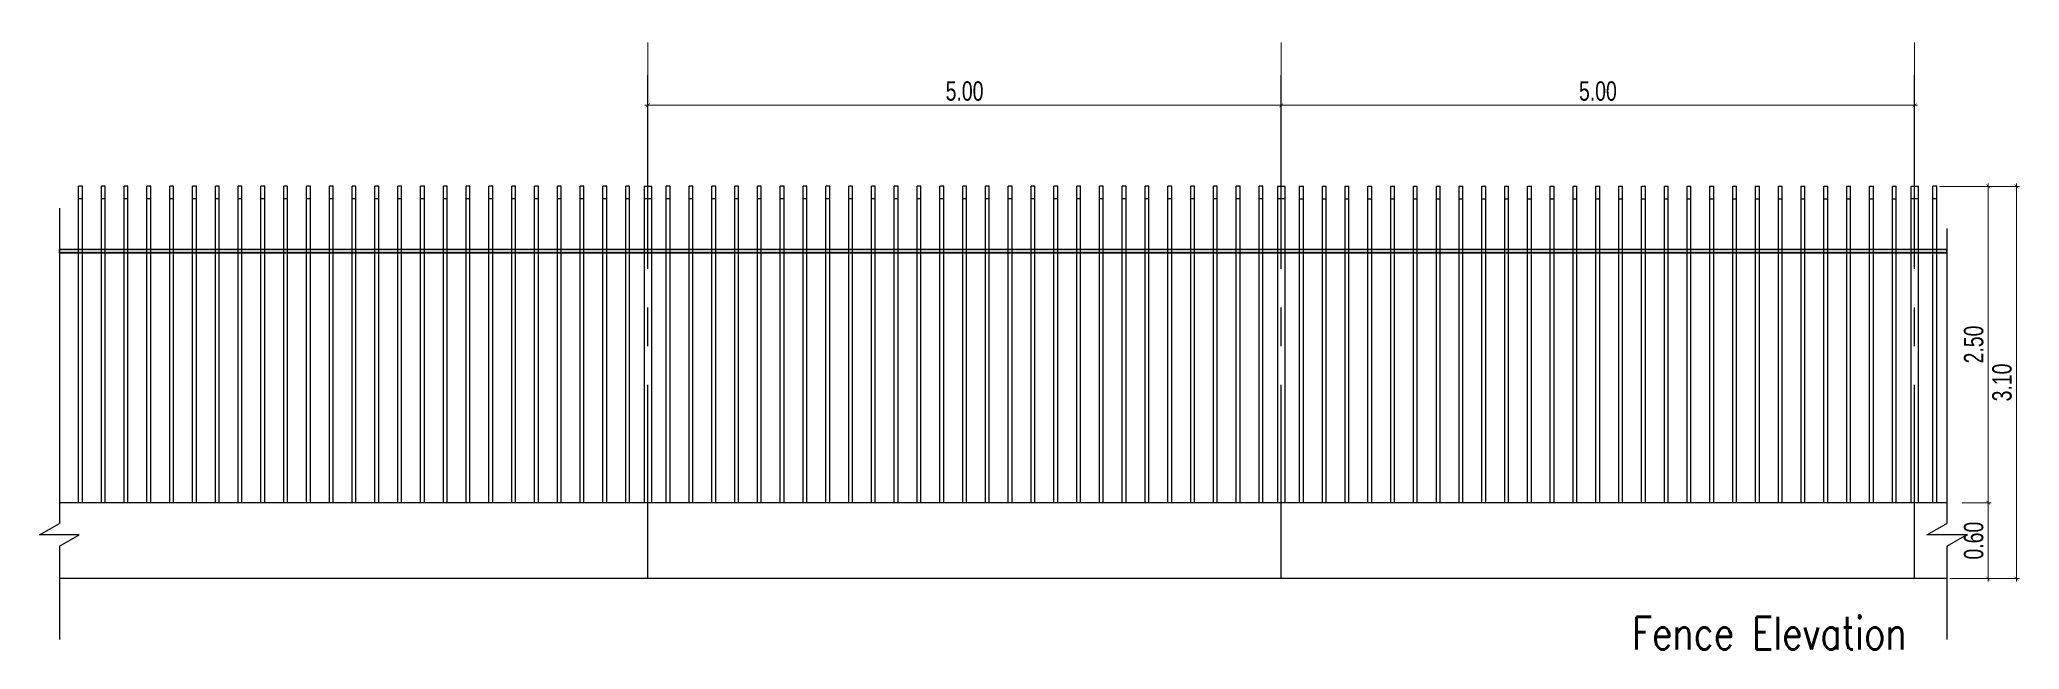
# Model space of a CAD drawing. Header units: millimetres. Extents: x -401 to 2889, y -234 to 146.
# Drawn here: x -69.6 to -1.5, y -193.8 to -172.8 of the extents above; entities that cross this region are included whole.
import ezdxf

# ---------------------------------------------------------------- set-up
doc = ezdxf.new("R2010")
doc.units = ezdxf.units.MM
doc.header["$LTSCALE"] = 3
doc.header["$MEASUREMENT"] = 0
doc.linetypes.add('CENTER', pattern=[50.8, 31.75, -6.35, 6.35, -6.35])
doc.layers.get('0').update_dxf_attribs({"color": 3, "lineweight": 9})
doc.layers.add('DIM-IN', color=1, linetype='Continuous', lineweight=0)
doc.layers.add('text', color=7, linetype='Continuous', lineweight=0)
for name, color, linetype in [('Layer1', 1, 'Continuous'), ('Layer2', 2, 'CENTER'), ('Layer5', 5, 'Continuous'), ('SECION', 4, 'Continuous')]:
    doc.layers.add(name, color=color, linetype=linetype)
doc.styles.add('Drwazah english', font='sosa.shx', dxfattribs={"width": 0.75})
doc.styles.get("Standard").update_dxf_attribs({"font": 'simplex.shx', "width": 0.8})
doc.dimstyles.new('Arch 1-200m', dxfattribs={"dimscale": 2, "dimtxt": 0.2, "dimasz": 0.07, "dimexe": 0.05, "dimexo": 0.05, "dimgap": 0.03, "dimtad": 1, "dimzin": 1, "dimdsep": 46, "dimtxsty": 'Drwazah english', "dimblk": 'ARCHTICK', "dimcen": 0, "dimdle": 0.05, "dimclrd": 16, "dimclre": 16, "dimclrt": 16, "dimaunit": 2, "dimazin": 0, "dimtfac": 1, "dimtmove": 0, "dimatfit": 0, "dimldrblk": 'ARCHTICK', "dimfxl": 0.18, "dimtolj": 1, "dimtzin": 0, "dimlwd": 0, "dimlwe": 9, "dimarcsym": 2})

msp = doc.modelspace()

# ---------------------------------------------------------------- texts
at = {"layer": 'text', "insert": (-14.788, -192.64), "char_height": 1.125, "attachment_point": 1}
msp.add_mtext_dynamic_manual_height_columns('Fence Elevation', width=23.1916, gutter_width=12.5, heights=[0], dxfattribs=at)

# ---------------------------------------------------------------- blocks, each defined once
blk = doc.blocks.new('f')
at = {"layer": 'SECION'}
for p, q in [((1041.585, 1016.929), (1041.585, 1019.429)), ((1041.615, 1019.429), (1041.585, 1019.429)), ((1041.615, 1016.929), (1041.615, 1019.429)), ((1041.615, 1019.329), (1041.585, 1019.329))]:
    blk.add_line(p, q, dxfattribs=at)
blk = doc.blocks.new('_ArchTick')
at = {"color": 0, "linetype": 'ByBlock', "const_width": 0.15}
blk.add_lwpolyline([(-0.5, -0.5), (0.5, 0.5)], dxfattribs=at)
blk = doc.blocks.new('*D364')
at = {"layer": 'Defpoints', "color": 0, "transparency": 16777216}
for p in [(-3.885, -177.822), (-2.538, -177.822), (-3.536, -188.713)]:
    blk.add_point(p, dxfattribs=at)
at = {"layer": 'DIM-IN', "color": 16, "lineweight": 9, "transparency": 16777216}
for p, q in [((-3.785, -177.822), (-2.438, -177.822)), ((-3.436, -188.713), (-2.438, -188.713))]:
    blk.add_line(p, q, dxfattribs=at)
at = {"layer": 'DIM-IN', "color": 16, "lineweight": 0, "transparency": 16777216}
blk.add_line((-2.538, -188.813), (-2.538, -177.722), dxfattribs=at)
at = {"layer": 'DIM-IN', "color": 16, "lineweight": 0, "transparency": 16777216, "xscale": 0.14, "yscale": 0.14, "zscale": 0.14}
for p, rotation in [((-2.538, -177.822), 90), ((-2.538, -188.713), 270)]:
    blk.add_blockref('_ArchTick', p, dxfattribs=dict(at, rotation=rotation))
at = {"layer": 'DIM-IN', "color": 16, "transparency": 16777216, "insert": (-3.034, -183.267), "char_height": 0.4, "attachment_point": 5, "rotation": 90, "style": 'Drwazah english'}
blk.add_mtext('\\A1;{\\H1.6667x;2.50}', dxfattribs=at)
blk = doc.blocks.new('*D365')
at = {"layer": 'Defpoints', "color": 0, "transparency": 16777216}
for p in [(-3.536, -188.713), (-2.538, -188.713), (-3.536, -191.327)]:
    blk.add_point(p, dxfattribs=at)
at = {"layer": 'DIM-IN', "color": 16, "lineweight": 0, "transparency": 16777216}
blk.add_line((-2.538, -191.427), (-2.538, -188.613), dxfattribs=at)
at = {"layer": 'DIM-IN', "color": 16, "lineweight": 9, "transparency": 16777216}
for p, q in [((-3.436, -188.713), (-2.438, -188.713)), ((-3.436, -191.327), (-2.438, -191.327))]:
    blk.add_line(p, q, dxfattribs=at)
at = {"layer": 'DIM-IN', "color": 16, "lineweight": 0, "transparency": 16777216, "xscale": 0.14, "yscale": 0.14, "zscale": 0.14}
for p, rotation in [((-2.538, -188.713), 90), ((-2.538, -191.327), 270)]:
    blk.add_blockref('_ArchTick', p, dxfattribs=dict(at, rotation=rotation))
at = {"layer": 'DIM-IN', "color": 16, "transparency": 16777216, "insert": (-3.035, -190.02), "char_height": 0.4, "attachment_point": 5, "rotation": 90, "style": 'Drwazah english'}
blk.add_mtext('\\A1;{\\H1.6667x;0.60}', dxfattribs=at)
blk = doc.blocks.new('*D366')
at = {"layer": 'Defpoints', "color": 0, "transparency": 16777216}
for p in [(-4.308, -177.822), (-1.564, -177.822), (-3.959, -191.327)]:
    blk.add_point(p, dxfattribs=at)
at = {"layer": 'DIM-IN', "color": 16, "lineweight": 9, "transparency": 16777216}
for p, q in [((-4.208, -177.822), (-1.464, -177.822)), ((-3.859, -191.327), (-1.464, -191.327))]:
    blk.add_line(p, q, dxfattribs=at)
at = {"layer": 'DIM-IN', "color": 16, "lineweight": 0, "transparency": 16777216}
blk.add_line((-1.564, -191.427), (-1.564, -177.722), dxfattribs=at)
at = {"layer": 'DIM-IN', "color": 16, "lineweight": 0, "transparency": 16777216, "xscale": 0.14, "yscale": 0.14, "zscale": 0.14}
for p, rotation in [((-1.564, -177.822), 90), ((-1.564, -191.327), 270)]:
    blk.add_blockref('_ArchTick', p, dxfattribs=dict(at, rotation=rotation))
at = {"layer": 'DIM-IN', "color": 16, "transparency": 16777216, "insert": (-2.06, -184.574), "char_height": 0.4, "attachment_point": 5, "rotation": 90, "style": 'Drwazah english'}
blk.add_mtext('\\A1;{\\H1.6667x;3.10}', dxfattribs=at)
blk = doc.blocks.new('*D367')
at = {"layer": 'Defpoints', "color": 0, "transparency": 16777216}
for p in [(-26.852, -172.769), (-5.07, -172.769), (-26.852, -175.032)]:
    blk.add_point(p, dxfattribs=at)
at = {"layer": 'DIM-IN', "color": 16, "lineweight": 9, "transparency": 16777216}
for p, q in [((-26.852, -172.869), (-26.852, -175.132)), ((-5.07, -172.869), (-5.07, -175.132))]:
    blk.add_line(p, q, dxfattribs=at)
at = {"layer": 'DIM-IN', "color": 16, "lineweight": 0, "transparency": 16777216}
blk.add_line((-4.97, -175.032), (-26.952, -175.032), dxfattribs=at)
at = {"layer": 'DIM-IN', "color": 16, "lineweight": 0, "transparency": 16777216, "xscale": 0.14, "yscale": 0.14, "zscale": 0.14, "rotation": 180}
blk.add_blockref('_ArchTick', (-26.852, -175.032), dxfattribs=at)
at = {"layer": 'DIM-IN', "color": 16, "lineweight": 0, "transparency": 16777216, "xscale": 0.14, "yscale": 0.14, "zscale": 0.14}
blk.add_blockref('_ArchTick', (-5.07, -175.032), dxfattribs=at)
at = {"layer": 'DIM-IN', "color": 16, "transparency": 16777216, "insert": (-15.961, -174.545), "char_height": 0.4, "attachment_point": 5, "style": 'Drwazah english'}
blk.add_mtext('\\A1;{\\H1.6667x;5.00}', dxfattribs=at)
blk = doc.blocks.new('*D368')
at = {"layer": 'Defpoints', "color": 0, "transparency": 16777216}
for p in [(-48.634, -172.769), (-26.852, -172.769), (-48.634, -175.032)]:
    blk.add_point(p, dxfattribs=at)
at = {"layer": 'DIM-IN', "color": 16, "lineweight": 9, "transparency": 16777216}
for p, q in [((-48.634, -172.869), (-48.634, -175.132)), ((-26.852, -172.869), (-26.852, -175.132))]:
    blk.add_line(p, q, dxfattribs=at)
at = {"layer": 'DIM-IN', "color": 16, "lineweight": 0, "transparency": 16777216}
blk.add_line((-26.752, -175.032), (-48.734, -175.032), dxfattribs=at)
at = {"layer": 'DIM-IN', "color": 16, "lineweight": 0, "transparency": 16777216, "xscale": 0.14, "yscale": 0.14, "zscale": 0.14, "rotation": 180}
blk.add_blockref('_ArchTick', (-48.634, -175.032), dxfattribs=at)
at = {"layer": 'DIM-IN', "color": 16, "lineweight": 0, "transparency": 16777216, "xscale": 0.14, "yscale": 0.14, "zscale": 0.14}
blk.add_blockref('_ArchTick', (-26.852, -175.032), dxfattribs=at)
at = {"layer": 'DIM-IN', "color": 16, "transparency": 16777216, "insert": (-37.743, -174.545), "char_height": 0.4, "attachment_point": 5, "style": 'Drwazah english'}
blk.add_mtext('\\A1;{\\H1.6667x;5.00}', dxfattribs=at)

# ---------------------------------------------------------------- dimensions: what is measured, and where the dimension line sits
at = {"layer": 'DIM-IN'}
for base, p1, p2, picture, middle in [((-48.634, -175.032), (-26.852, -172.769), (-48.634, -172.769), '*D368', (-37.743, -174.545)), ((-26.852, -175.032), (-5.07, -172.769), (-26.852, -172.769), '*D367', (-15.961, -174.545))]:
    dim = msp.add_linear_dim(base=base, p1=p1, p2=p2, text='{\\H1.6667x;5.00}', dimstyle='Arch 1-200m', override={"dimfxl": 0.1}, dxfattribs=at)
    dim.commit()
    dim.dimension.update_dxf_attribs({"geometry": picture, "text_midpoint": middle})
for base, p1, p2, text, picture, middle in [((-1.564, -177.822), (-3.959, -191.327), (-4.308, -177.822), '{\\H1.6667x;3.10}', '*D366', (-2.06, -184.574)), ((-2.538, -177.822), (-3.536, -188.713), (-3.885, -177.822), '{\\H1.6667x;2.50}', '*D364', (-3.034, -183.267)), ((-2.538, -188.713), (-3.536, -191.327), (-3.536, -188.713), '{\\H1.6667x;0.60}', '*D365', (-3.035, -190.02))]:
    dim = msp.add_linear_dim(base=base, p1=p1, p2=p2, angle=90, text=text, dimstyle='Arch 1-200m', override={"dimfxl": 0.1}, dxfattribs=at)
    dim.commit()
    dim.dimension.update_dxf_attribs({"geometry": picture, "text_midpoint": middle})

# ---------------------------------------------------------------- hatches: boundary and pattern name
at = {"layer": 'Layer1'}
h = msp.add_hatch(color=256, dxfattribs=at)
h.dxf.hatch_style = 1
h.paths.add_polyline_path([(-3.959, -180), (-68.87, -180), (-68.87, -180.109), (-3.959, -180.109)])

# ---------------------------------------------------------------- linework, layer by layer
for p, q in [((-48.504, -177.822), (-48.765, -177.822)), ((-48.765, -177.822), (-48.765, -188.713)), ((-48.504, -178.257), (-48.765, -178.257)), ((-48.504, -188.713), (-48.504, -177.822)), ((-26.721, -177.822), (-26.983, -177.822)), ((-26.983, -177.822), (-26.983, -188.713)), ((-26.721, -178.257), (-26.983, -178.257)), ((-26.721, -188.713), (-26.721, -177.822)), ((-4.939, -177.822), (-5.201, -177.822)), ((-5.201, -177.822), (-5.201, -188.713)), ((-4.939, -178.257), (-5.201, -178.257)), ((-4.939, -188.713), (-4.939, -177.822)), ((-3.959, -180), (-68.87, -180)), ((-3.959, -180.109), (-68.87, -180.109))]:
    msp.add_line(p, q, dxfattribs=at)
msp.add_lwpolyline([(-3.959, -180), (-68.87, -180), (-68.87, -180.109), (-3.959, -180.109)], close=True, dxfattribs=at)
at = {"layer": 'Layer2', "color": 251, "ltscale": 0.07}
for p, q in [((-48.634, -191.327), (-48.634, -172.769)), ((-26.852, -191.327), (-26.852, -172.769)), ((-5.07, -191.327), (-5.07, -172.769))]:
    msp.add_line(p, q, dxfattribs=at)
at = {"layer": 'Layer5'}
msp.add_line((-3.959, -191.327), (-68.87, -191.327), dxfattribs=at)
at = {"layer": 'SECION'}
for p, q in [((-68.87, -178.575), (-68.87, -189.429)), ((-3.959, -179.27), (-3.959, -189.429)), ((-68.87, -180.109), (-68.87, -180)), ((-3.959, -188.713), (-68.87, -188.713)), ((-69.556, -189.825), (-68.87, -189.429)), ((-68.195, -189.825), (-69.556, -189.825)), ((-68.87, -190.214), (-68.195, -189.825)), ((-4.645, -189.825), (-3.959, -189.429)), ((-3.284, -189.825), (-4.645, -189.825)), ((-3.959, -190.214), (-3.284, -189.825)), ((-68.87, -190.214), (-68.87, -193.421)), ((-3.959, -190.214), (-3.959, -193.421))]:
    msp.add_line(p, q, dxfattribs=at)

# ---------------------------------------------------------------- block references
at = {"layer": 'SECION', "yscale": 4.356429808961366, "zscale": 4.356429808961366}
for p, xscale in [((-4605.807, -4618.892), 4.356429808961366), ((-4605.023, -4618.892), 4.356429808961366), ((-4604.239, -4618.892), 4.356429808961366), ((-4603.454, -4618.892), 4.356429808961366), ((-4602.67, -4618.892), 4.356429808961366), ((-4601.886, -4618.892), 4.356429808961366), ((-4601.102, -4618.892), 4.356429808961366), ((-4600.318, -4618.892), 4.356429808961366), ((-4599.534, -4618.892), 4.356429808961366), ((-4598.749, -4618.892), 4.356429808961366), ((-4597.965, -4618.892), 4.356429808961366), ((-4597.181, -4618.892), 4.356429808961366), ((-4596.397, -4618.892), 4.356429808961366), ((-4595.613, -4618.892), 4.356429808961366), ((-4594.829, -4618.892), 4.356429808961366), ((-4594.044, -4618.892), 4.356429808961366), ((-4593.26, -4618.892), 4.356429808961366), ((-4592.476, -4618.892), 4.356429808961366), ((-4591.692, -4618.892), 4.356429808961366), ((-4590.908, -4618.892), 4.356429808961366), ((-4590.124, -4618.892), 4.356429808961366), ((-4589.34, -4618.892), 4.356429808961366), ((-4588.555, -4618.892), 4.356429808961366), ((-4587.771, -4618.892), 4.356429808961366), ((-4586.987, -4618.892), 4.356429808961366), ((-4585.593, -4618.892), 4.356429808961366), ((-4584.809, -4618.892), 4.356429808961366), ((-4584.025, -4618.892), 4.356429808961366), ((-4583.241, -4618.892), 4.356429808961366), ((-4582.456, -4618.892), 4.356429808961366), ((-4581.672, -4618.892), 4.356429808961366), ((-4580.888, -4618.892), 4.356429808961366), ((-4580.104, -4618.892), 4.356429808961366), ((-4579.32, -4618.892), 4.356429808961366), ((-4578.536, -4618.892), 4.356429808961366), ((-4577.751, -4618.892), 4.356429808961366), ((-4576.967, -4618.892), 4.356429808961366), ((-4576.183, -4618.892), 4.356429808961366), ((-4575.399, -4618.892), 4.356429808961366), ((-4574.615, -4618.892), 4.356429808961366), ((-4573.831, -4618.892), 4.356429808961366), ((-4573.046, -4618.892), 4.356429808961366), ((-4572.262, -4618.892), 4.356429808961366), ((-4571.478, -4618.892), 4.356429808961366), ((-4570.694, -4618.892), 4.356429808961366), ((-4569.91, -4618.892), 4.356429808961366), ((-4569.126, -4618.892), 4.356429808961366), ((-4568.342, -4618.892), 4.356429808961366), ((-4567.557, -4618.892), 4.356429808961366), ((-4566.773, -4618.892), 4.356429808961366), ((-4565.989, -4618.892), 4.356429808961366), ((-4565.205, -4618.892), 4.356429808961366), ((4511.501, -4618.892), -4.356429808961366), ((4512.285, -4618.892), -4.356429808961366), ((4513.069, -4618.892), -4.356429808961366), ((4513.853, -4618.892), -4.356429808961366), ((4514.637, -4618.892), -4.356429808961366), ((4515.421, -4618.892), -4.356429808961366), ((4516.206, -4618.892), -4.356429808961366), ((4516.99, -4618.892), -4.356429808961366), ((4517.774, -4618.892), -4.356429808961366), ((4518.558, -4618.892), -4.356429808961366), ((4519.342, -4618.892), -4.356429808961366), ((4520.126, -4618.892), -4.356429808961366), ((4520.911, -4618.892), -4.356429808961366), ((4521.695, -4618.892), -4.356429808961366), ((4522.479, -4618.892), -4.356429808961366), ((4523.263, -4618.892), -4.356429808961366), ((4524.047, -4618.892), -4.356429808961366), ((4524.831, -4618.892), -4.356429808961366), ((4525.615, -4618.892), -4.356429808961366), ((4526.4, -4618.892), -4.356429808961366), ((4527.184, -4618.892), -4.356429808961366), ((4527.968, -4618.892), -4.356429808961366), ((4528.752, -4618.892), -4.356429808961366), ((4529.536, -4618.892), -4.356429808961366), ((4530.32, -4618.892), -4.356429808961366), ((4531.105, -4618.892), -4.356429808961366), ((4531.889, -4618.892), -4.356429808961366), ((-4542.029, -4618.892), 4.356429808961366)]:
    msp.add_blockref('f', p, dxfattribs=dict(at, xscale=xscale))

msp.set_redraw_order([(e.dxf.handle, doc.entitydb.next_handle()) for e in msp.query("TEXT MTEXT ATTDEF DIMENSION ARC_DIMENSION")])  # texts and dimensions are drawn at this point

doc.saveas('drawing.dxf')
